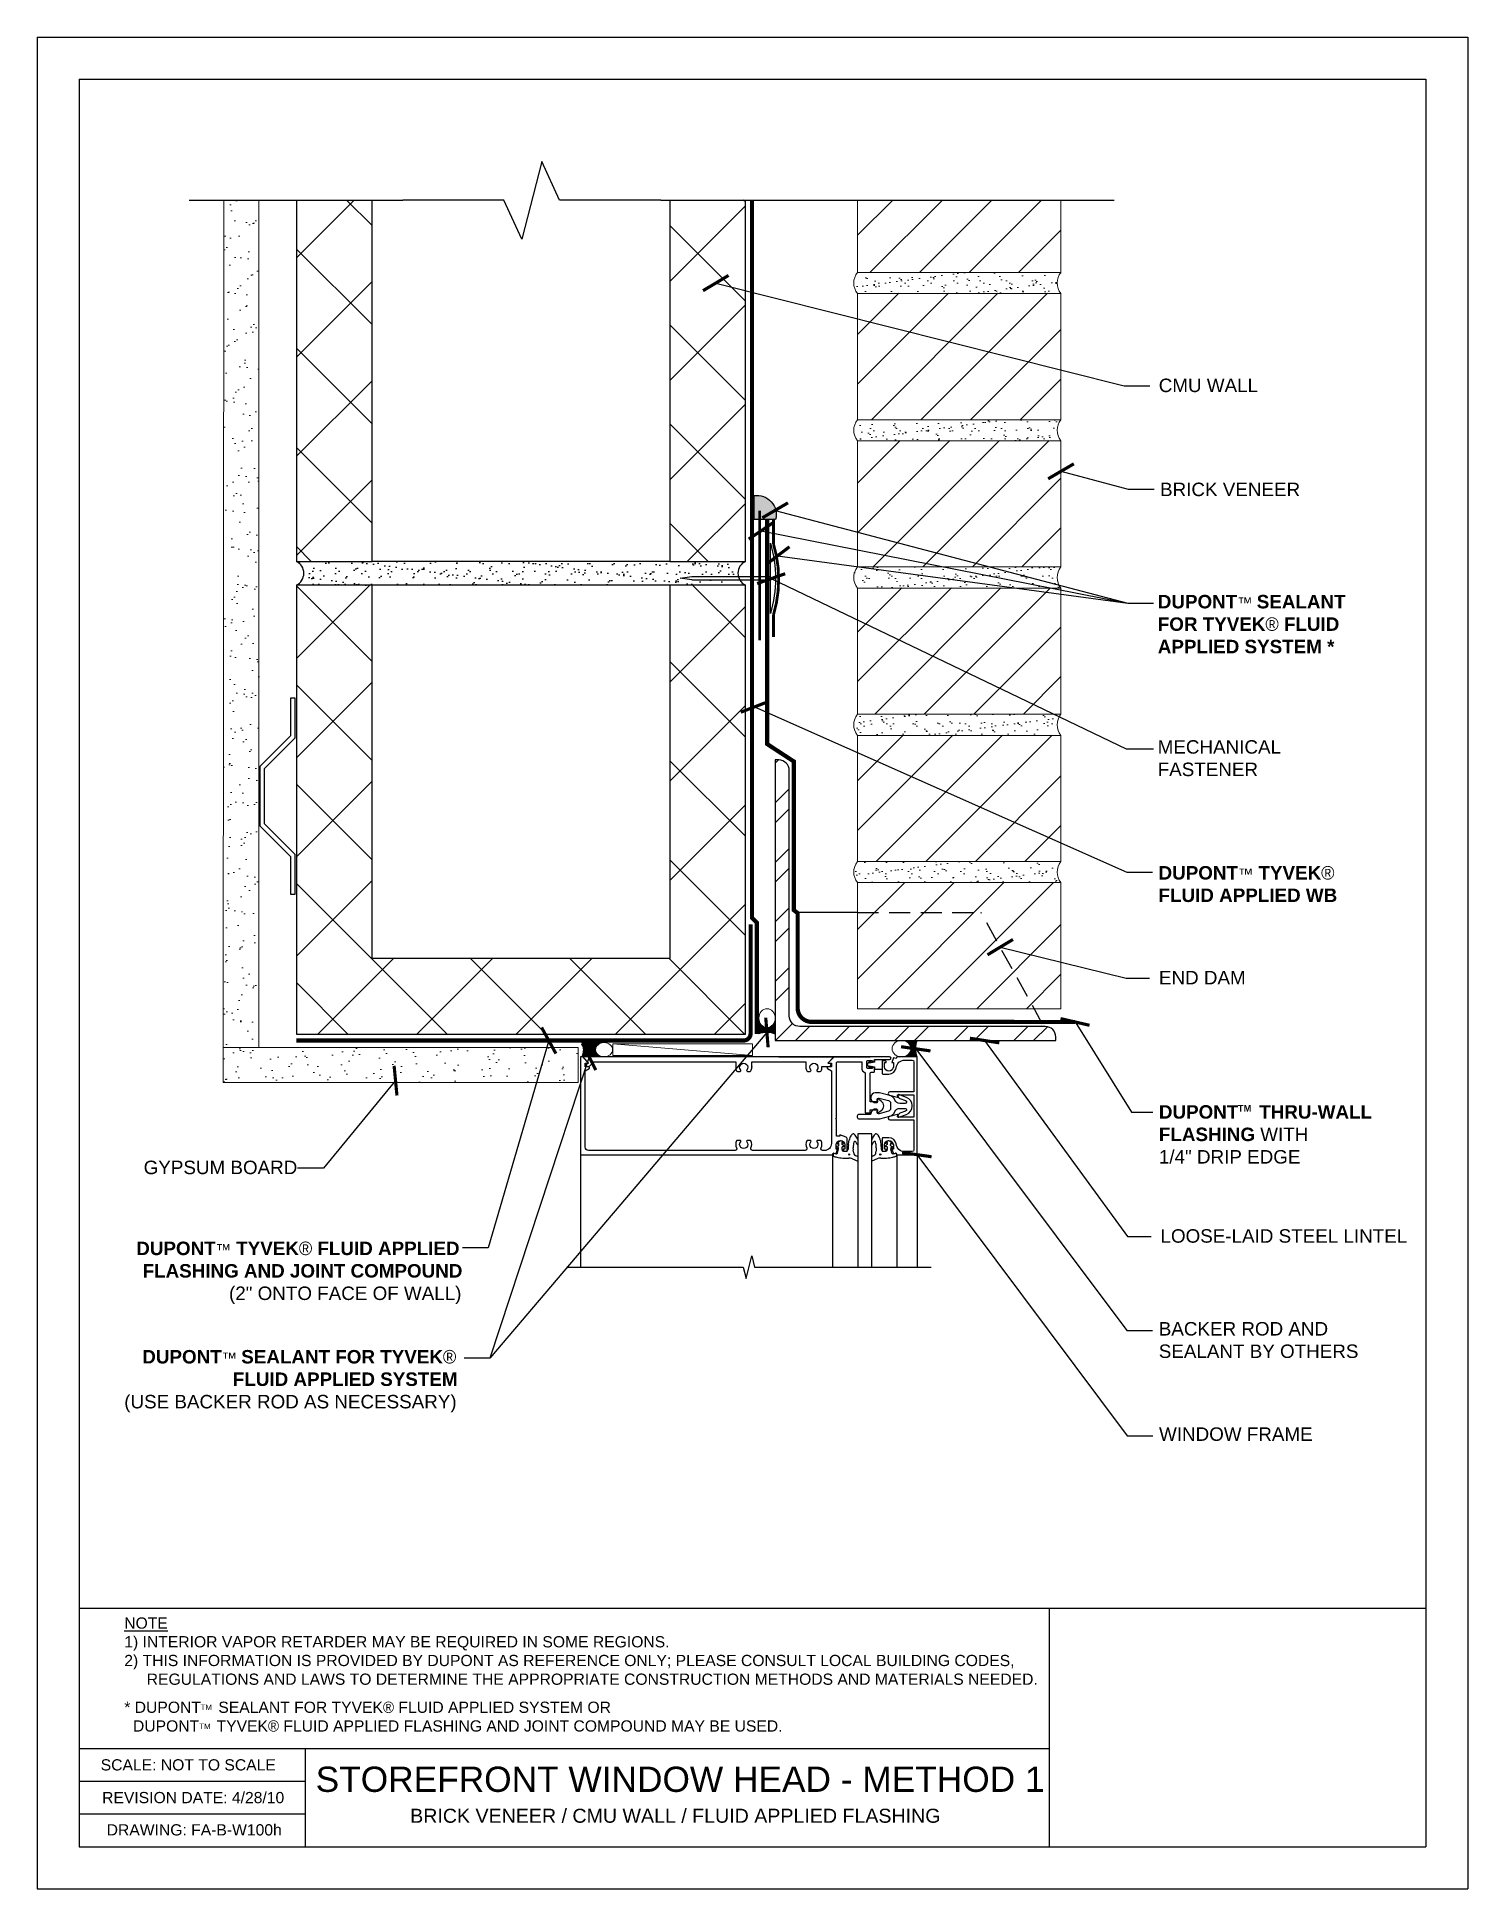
# Model space of a CAD drawing. Extents: x 305.9 to 331.4, y 2 to 35.
import ezdxf

# ---------------------------------------------------------------- set-up
doc = ezdxf.new("R2010")
doc.units = 0
doc.header["$LTSCALE"] = 1.5
doc.header["$MEASUREMENT"] = 0
doc.linetypes.add('DASHED2', pattern=[0.375, 0.25, -0.125])
doc.linetypes.add('HIDDEN', pattern=[0.375, 0.25, -0.125])
doc.layers.get('0').update_dxf_attribs({"color": 8, "linetype": 'CONTINUOUS'})
for name, color, linetype in [('8x11-ttb$0$B', 5, 'CONTINUOUS'), ('CMU', 250, 'CONTINUOUS'), ('DuPont Thru-Wall Flashing', 252, 'CONTINUOUS'), ('SEALANT', 250, 'CONTINUOUS'), ('Storefront Window', 250, 'CONTINUOUS'), ('STRUCTURE', 250, 'CONTINUOUS'), ('TEXT', 7, 'CONTINUOUS'), ('Tyvek FA Flashing and Joint Treatment', 150, 'DASHED2'), ('Tyvek FA WB', 10, 'DASHED2')]:
    doc.layers.add(name, color=color, linetype=linetype)
for name, color, linetype, lineweight in [('A-Backer Rod', 250, 'CONTINUOUS', 15), ('A-Sealant', 250, 'CONTINUOUS', 15), ('brick', 250, 'CONTINUOUS', 5), ('Gyp Board', 250, 'CONTINUOUS', 20), ('Shims', 250, 'CONTINUOUS', 25)]:
    doc.layers.add(name, color=color, linetype=linetype, lineweight=lineweight)
doc.layers.add('VIEWPORT', color=7, linetype='CONTINUOUS', plot=False)
doc.styles.add('DETAILS', font='sanss___.ttf', dxfattribs={"height": 1})
doc.dimstyles.new('ARCH_1_1-2_IN', dxfattribs={"dimscale": 0, "dimtxt": 0.09375, "dimasz": 0.09375, "dimexe": 0.0625, "dimexo": 0.0625, "dimgap": 0.0625, "dimtad": 1, "dimdec": 4, "dimlfac": 8, "dimzin": 3, "dimdsep": 46, "dimlunit": 4, "dimtxsty": 'Standard', "dimblk1": 'ARCHTICK', "dimblk2": 'ARCHTICK', "dimsah": 1, "dimcen": 0.0625, "dimdle": 0.0625, "dimclrd": 256, "dimclre": 256, "dimclrt": 256, "dimadec": 0, "dimazin": 0, "dimtfac": 1, "dimtdec": 4, "dimtmove": 0, "dimatfit": 3, "dimldrblk": 'ARCHTICK', "dimfxl": 1, "dimfrac": 2, "dimtolj": 1, "dimtzin": 0, "dimlwd": -1, "dimlwe": -1, "dimarcsym": 0})

msp = doc.modelspace()

# ---------------------------------------------------------------- texts
at = {"layer": 'TEXT', "style": 'DETAILS'}
for s, insert, char_height, width, attachment_point in [('CMU WALL', (325.8976081254785, 28.91095369547139, 2.979996827461446e-09), 0.239999999976, 6.521350676943849, 1), ('BRICK VENEER', (325.9210954901064, 27.05719544343214, 2.979996827461446e-09), 0.239999999976, 6.521350676943849, 1), ('{\\fSansSerif|b1|i0|c2|p2;DUPONT\\fArial|b0|i0|c0|p32;\\H0.8125x;™\\fArial|b1|i0|c0|p32; \\H1.2308x;SEALANT \\PFOR TYVEK\\fSymbol|b0|i0|c2|p18;â\\fArial|b0|i0|c0|p32; \\fArial|b1|i0|c0|p32;FLUID \\PAPPLIED SYSTEM *}', (325.8805993286875, 25.05683054027122, 2.979996827461446e-09), 0.239999999976, 6.521350676943849, 1), ('MECHANICAL \\PFASTENER ', (325.878800832706, 22.46826390061196), 0.239999999976, 6.521350676943849, 1), ('{\\fSansSerif|b1|i0|c2|p2;DUPONT\\fArial|b0|i0|c0|p32;\\H0.8125x;™\\fSansSerif|b1|i0|c2|p2;\\H1.2308x; TYVEK\\fSymbol|b0|i0|c2|p18;â\\fSansSerif|b1|i0|c2|p2; \\PFLUID APPLIED WB}', (325.8937626994605, 20.22484369443879, 2.979996827461446e-09), 0.239999999976, 6.521350676943849, 1), ('END DAM', (325.9010887943907, 18.35752562639846), 0.239999999976, 6.521350676943849, 1), ('\\A1;{\\fSansSerif|b1|i0|c2|p2;DUPONT    THRU-WALL\\PFLASHING} WITH \\P1/4" DRIP EDGE', (325.9001243557497, 15.44255105350766, 2.979996827461446e-09), 0.24, 5.838992667675484, 4), ('GYPSUM BOARD', (307.8082741241063, 14.97532857200309, 2.979996827461446e-09), 0.239999999976, 6.521350676943849, 1), ('\\pi0.84952;{\\fSansSerif|b1|i0|c2|p2;DUPONT\\fArial|b0|i0|c0|p32;\\H0.8125x;™\\fSansSerif|b1|i0|c2|p2;\\H1.2308x; TYVEK\\fSymbol|b0|i0|c2|p18;â\\fSansSerif|b1|i0|c2|p2; FLUID APPLIED \\P\\pi0.96236;FLASHING AND JOINT COMPOUND\\fSansSerif|b0|i0|c2|p2; \\P\\pi2.5022;(2" ONTO FACE OF WALL)}', (306.8267738969237, 13.53281584312123, 2.979996827461446e-09), 0.239999999976, 6.521350676943849, 1), ('LOOSE-LAID STEEL LINTEL', (325.9287304330359, 13.75399126511803, 2.979996827461446e-09), 0.239999999976, 6.521350676943849, 1), ('BACKER ROD AND \\PSEALANT BY OTHERS', (325.898132673072, 12.09970692721254, 2.979996827461446e-09), 0.239999999976, 6.521350676943849, 1), ('\\pi1.5423;{\\fSansSerif|b1|i0|c2|p2;DUPONT\\fArial|b0|i0|c0|p32;\\H0.8125x;™\\fArial|b1|i0|c0|p32; \\H1.2308x;SEALANT FOR TYVEK\\fSymbol|b0|i0|c2|p18;â\\fArial|b0|i0|c0|p32; \\P\\pi3.1562;\\fArial|b1|i0|c0|p32;FLUID APPLIED SYSTEM\\P\\pi1.2206;\\fArial|b0|i0|c0|p32;(USE BACKER ROD AS NECESSARY)}', (306.2414226033981, 11.60154554750034, 2.979996827461446e-09), 0.239999999976, 7.112845512646311, 1), ('WINDOW FRAME', (325.9028976683851, 10.22292441707668, 2.979996827461446e-09), 0.239999999976, 6.521350676943849, 1), ('{\\LNOTE\\P}1) INTERIOR VAPOR RETARDER MAY BE REQUIRED IN SOME REGIONS.\\P\\pi-0.4,l0.4;2) THIS INFORMATION IS PROVIDED BY DUPONT AS REFERENCE ONLY; PLEASE CONSULT LOCAL BUILDING CODES, REGULATIONS AND LAWS TO DETERMINE THE APPROPRIATE CONSTRUCTION METHODS AND MATERIALS NEEDED.\\P{\\H0.5x;\\P\\pi0,l0;}* DUPONT    SEALANT FOR TYVEK{\\fSymbol|b0|i0|c2|p18;â} FLUID APPLIED SYSTEM OR \\P\\pi-0.2,l0.2;  DUPONT    TYVEK{\\fSymbol|b0|i0|c2|p18;â} FLUID APPLIED FLASHING AND JOINT COMPOUND MAY BE USED.', (307.4627157338434, 6.835907630506938, 5.959993654922892e-09), 0.2, 16.47484938053185, 1), ('TM', (308.8229476104332, 5.284686505825505, 5.959993654922892e-09), 0.1, 8.310000000000002, 1), ('TM', (308.7986954276084, 4.945725011651973, 5.959993654922892e-09), 0.1, 8.310000000000002, 1), ('\\pi-0.033334,l0.033334,t0.1;SCALE: NOT TO SCALE', (307.0431068917822, 4.309273960608615, 2.979996827461446e-09), 0.2, 16.26451670448571, 1), ('\\pi0.39713;{\\H0.9x;STOREFRONT WINDOW HEAD - METHOD 1 \\P\\pi2.0817;\\H0.55556x;BRICK VENEER / CMU WALL / FLUID APPLIED FLASHING}', (310.4760806296274, 4.177565768573402, 2.979996827461446e-09), 0.5, 13.39364764594225, 1), ('\\pi-0.033334,l0.033334,t0.1;DRAWING: FA-B-W100h', (307.1493494773275, 3.151201285980392, 2.979996827461446e-09), 0.2, 16.26451670448571, 1)]:
    msp.add_mtext(s, dxfattribs=dict(at, insert=insert, char_height=char_height, width=width, attachment_point=attachment_point))
at = {"layer": 'TEXT', "insert": (327.3068649936728, 15.90743972003884, 2.979996827461446e-09), "char_height": 0.12, "attachment_point": 4, "style": 'DETAILS'}
msp.add_mtext('{\\fSansSerif|b1|i0|c2|p2;TM}', dxfattribs=at)

# ---------------------------------------------------------------- blocks, each defined once
blk = doc.blocks.new('_ArchTick')
at = {"color": 0, "linetype": 'ByBlock', "const_width": 0.15}
blk.add_lwpolyline([(-0.5, -0.5), (0.5, 0.5)], dxfattribs=at)
blk = doc.blocks.new('Revsion Date')
at = {"layer": 'TEXT', "insert": (0.000131622949083976, 0.2031688605532622, 2.979996827461446e-09), "char_height": 0.2, "width": 16.26451670448571, "attachment_point": 1, "style": 'DETAILS'}
blk.add_mtext('\\pi-0.033334,l0.033334,t0.1;REVISION DATE: 4/28/10', dxfattribs=at)

# ---------------------------------------------------------------- hatches: boundary and pattern name
at = {"layer": 'brick'}
h = msp.add_hatch(dxfattribs=at)
h.set_pattern_fill('_USER', color=256, scale=0.625, angle=45, style=0, pattern_type=0)
h.set_pattern_definition([(45, (201.3883350853977, 188.0957249883211), (-0.4419417382415922, 0.4419417382415922), [])])
h.paths.add_polyline_path([(324.1557121878132, 28.18230343907126), (324.1557121878128, 30.43230343907126), (320.530712187813, 30.43230343907126), (320.530712187813, 28.18230343907126)])
h.paths.add_polyline_path([(324.155712187813, 25.55730343907126), (324.155712187813, 27.80730343907126), (320.530712187813, 27.80730343907126), (320.530712187813, 25.55730343907126)])
h.paths.add_polyline_path([(320.5307121878132, 25.18230343907126), (320.530712187813, 22.93230343907126), (324.155712187813, 22.93230343907126), (324.155712187813, 25.18230343907126)])
h.paths.add_polyline_path([(320.530712187813, 22.55730343907126), (320.530712187813, 20.30730343907126), (324.155712187813, 20.30730343907126), (324.155712187813, 22.55730343907126)])
h.paths.add_polyline_path([(324.155712187813, 19.93230343907126), (320.530712187813, 19.93230343907126), (320.5307121878132, 19.55730343907115), (323.0391481045261, 19.55730343907126), (324.074146689683, 17.68230343907115), (324.1557121878132, 17.68230343907126)])
h.paths.add_polyline_path([(323.0391481045261, 19.55730343907126), (320.5307121878132, 19.55730343907126), (320.530712187813, 17.68230343907126), (324.074146689683, 17.68230343907115)], flags=16)
h.paths.add_polyline_path([(324.155712187813, 32.09344127347956), (320.5307121878128, 32.09344127347956), (320.5307121878128, 30.80730343907126), (324.155712187813, 30.80730343907126)])
h = msp.add_hatch(dxfattribs=at)
h.set_pattern_fill('AR-SAND', color=256, scale=0.15, style=0)
h.set_pattern_definition([(37.50000000000001, (0, 0), (-0.009449003716441223, 0.2890235653519738), [0, -0.228, 0, -0.255, 0, -0.24375]), (7.499999999999999, (0, 0), (0.2654665057901591, 0.423321909784461), [0, -0.123, 0, -0.2055, 0, -0.07875]), (327.5, (-0.1845, 0), (0.4671212792627242, 0.0008488580305446746), [0, -0.075, 0, -0.27, 0, -0.3525]), (317.5, (-0.1845, 0), (0.450918990685844, 0.1316513347401374), [0, -0.0375, 0, -0.177, 0, -0.2025])])
h.paths.add_polyline_path([(324.155712187813, 30.80443693854195), (320.530712187813, 30.80443693854195, 0.3636398934486838), (320.530712187813, 30.42943693854195), (324.155712187813, 30.42943693854195, -0.3636398934486838)])
h.paths.add_polyline_path([(324.155712187813, 28.17943693854195), (320.530712187813, 28.17943693854195, 0.3636398934486838), (320.530712187813, 27.80443693854195), (324.155712187813, 27.80443693854195, -0.3636398934486838)])
h.paths.add_polyline_path([(324.155712187813, 25.55443693854195), (320.530712187813, 25.55443693854195, 0.3636398934486838), (320.530712187813, 25.17943693854195), (324.155712187813, 25.17943693854195, -0.3636398934486838)])
h.paths.add_polyline_path([(324.155712187813, 22.92943693854195), (320.530712187813, 22.92943693854195, 0.3636398934486838), (320.530712187813, 22.55443693854195), (324.155712187813, 22.55443693854195, -0.3636398934486838)])
h.paths.add_polyline_path([(324.155712187813, 20.30443693854195), (320.530712187813, 20.30443693854195, 0.3636398934486838), (320.530712187813, 19.92943693854195), (324.155712187813, 19.92943693854195, -0.3636398934486838)])
at = {"layer": 'CMU'}
h = msp.add_hatch(dxfattribs=at)
h.set_pattern_fill('ANSI37', color=256, scale=10, style=0)
h.set_pattern_definition([(315, (-99.51316138506098, 38.21147358443491), (-0.8838834764831843, -0.8838834764831844), []), (225, (-99.51316138506098, 38.21147358443491), (-0.8838834764831844, 0.8838834764831843), [])])
h.paths.add_polyline_path([(311.8780806088644, 25.65320367234023), (310.5307121878106, 25.65320367234023), (310.5307121878106, 32.0934412734795), (311.8780806088644, 32.0934412734795)])
h.paths.add_polyline_path([(317.1833437667592, 32.09344127347953), (318.530712187813, 32.09344127347953), (318.530712187813, 25.65320367234023), (317.183343766759, 25.65320367234023)])
h = msp.add_hatch(dxfattribs=at)
h.set_pattern_fill('AR-SAND', color=256, scale=0.15, style=0)
h.set_pattern_definition([(322.5, (-99.51316138506098, 38.21147358443491), (-0.009449003716441223, -0.2890235653519738), [0, -0.228, 0, -0.255, 0, -0.24375]), (352.5, (-99.51316138506098, 38.21147358443491), (0.2654665057901591, -0.423321909784461), [0, -0.123, 0, -0.2055, 0, -0.07875]), (32.50000000000003, (-99.69766138506105, 38.21147358443491), (0.4671212792627242, -0.0008488580305446746), [0, -0.075, 0, -0.27, 0, -0.3525]), (42.50000000000002, (-99.69766138506105, 38.21147358443491), (0.450918990685844, -0.1316513347401374), [0, -0.0375, 0, -0.177, 0, -0.2025])])
h.paths.add_polyline_path([(317.1833437667593, 25.65320367234023), (318.5307121878129, 25.65320367234023, 0.626566807474878), (318.5307121878131, 25.23215104076124), (310.5307121878107, 25.23215104076129, 0.6265668074746842), (310.5307121878108, 25.65320367234023), (311.8780806088644, 25.65320367234023)])
h = msp.add_hatch(dxfattribs=at)
h.set_pattern_fill('ANSI37', color=256, scale=10, style=0)
h.set_pattern_definition([(315, (-186.4481936504073, 110.3075240928327), (-0.8838834764831843, -0.8838834764831844), []), (225, (-186.4481936504073, 110.3075240928327), (-0.8838834764831844, 0.8838834764831843), [])])
h.paths.add_polyline_path([(318.530712187813, 17.23215104076095), (317.183343766759, 17.23215104076095), (311.8780806088644, 17.23215104076095), (310.5307121878105, 17.23215104076095), (310.5307121878105, 25.23215104076129), (311.8780806088644, 25.23215104076129), (311.8780806088644, 18.5795194618149), (317.1833437667591, 18.5795194618149), (317.1833437667593, 25.23215104076129), (318.530712187813, 25.23215104076129)])
at = {"layer": 'Gyp Board'}
h = msp.add_hatch(dxfattribs=at)
h.set_pattern_fill('AR-SAND', color=256, scale=0.25, style=0)
h.set_pattern_definition([(322.5, (300.6371304650054, 25.76208334548727), (-0.01574833952740204, -0.4817059422532897), [0, -0.38, 0, -0.425, 0, -0.40625]), (352.5, (300.6371304650054, 25.76208334548727), (0.4424441763169318, -0.7055365163074351), [0, -0.205, 0, -0.3425, 0, -0.13125]), (32.50000000000003, (300.3296304650054, 25.76208334548727), (0.7785354654378738, -0.001414763384241124), [0, -0.125, 0, -0.45, 0, -0.5875]), (42.50000000000002, (300.3296304650054, 25.76208334548727), (0.7515316511430733, -0.2194188912335623), [0, -0.0625, 0, -0.295, 0, -0.3375])])
h.paths.add_polyline_path([(309.8617092877969, 16.99215104076094), (309.2367092877969, 16.84814705451637), (309.2367092877969, 17.2606187730384), (309.2384981090643, 32.0934412734795), (309.8617092877969, 32.0934412734795)])
h = msp.add_hatch(dxfattribs=at)
h.set_pattern_fill('AR-SAND,_O', color=256, scale=0.25, angle=-90.00000000000001)
h.set_pattern_definition([(127.5, (872.1955963881773, -1765.157623818311), (-0.4817059422532897, -0.01574833952740195), [0, -0.38, 0, -0.425, 0, -0.40625]), (97.49999999999987, (872.1955963881773, -1765.157623818311), (-0.705536516307435, 0.4424441763169319), [0, -0.205, 0, -0.3425, 0, -0.13125]), (57.49999999999998, (872.1955963881773, -1765.465123818311), (-0.001414763384240926, 0.7785354654378738), [0, -0.1249999999999996, 0, -0.4499999999999983, 0, -0.5874999999999967]), (47.49999999999996, (872.1955963881773, -1765.465123818311), (-0.2194188912335621, 0.7515316511430734), [0, -0.0625, 0, -0.295, 0, -0.3375])])
h.paths.add_polyline_path([(309.2272614753005, 16.99215104076094), (309.2272614753005, 16.36715104076094), (315.5503607169591, 16.36715104076094), (315.5503607169591, 16.99215104076094)])
at = {"layer": 'SEALANT', "linetype": 'Continuous'}
h = msp.add_hatch(color=256, dxfattribs=at)
edge = h.paths.add_edge_path()
edge.add_arc((318.7375513957678, 26.4849683091203), 0.3441322299249296, -14.641672197195192, 98.43551844311838, ccw=False)
edge.add_line((319.0705081311923, 26.39798093067617), (318.9591942998447, 26.39843345443643))
edge.add_line((318.9591942998447, 26.39843345443643), (318.6870684833148, 26.39843345443643))
edge.add_line((318.6870684833148, 26.39843345443643), (318.6870684833148, 26.8253775734234))
at = {"layer": 'SEALANT'}
h = msp.add_hatch(color=256, dxfattribs=at)
h.dxf.hatch_style = 1
edge = h.paths.add_edge_path()
edge.add_line((319.0631511559984, 17.23145433677507), (319.0631511559984, 17.51563501276131))
edge.add_ellipse((318.9179532149698, 17.51563501276115), major_axis=(-3.091782922089659e-17, -0.1683143818658813), ratio=0.8626591466456877, start_angle=270, end_angle=450, ccw=False)
edge.add_line((318.772755273941, 17.51563501276132), (318.772755273941, 17.23319626851059))
edge.add_arc((318.9157256745104, 16.86097402444622), 0.3987354190629078, 68.3008732832439, 111.0117606362949, ccw=False)
h = msp.add_hatch(color=256, dxfattribs=at)
h.dxf.hatch_style = 1
edge = h.paths.add_edge_path()
edge.add_arc((315.3559864824681, 16.95296518000322), 0.2792165669671467, 333.1394719912861, 386.86052800861216, ccw=False)
edge.add_line((315.6050780969194, 16.82680948699272), (316.0125596704011, 16.82680948699272))
edge.add_ellipse((316.0125596704023, 16.95296518000322), major_axis=(0.1516421285032117, -9.28509570360912e-18), ratio=0.8319303761802328, start_angle=90, end_angle=270, ccw=False)
edge.add_line((316.0125596703972, 17.07912087301341), (315.6050780969197, 17.07912087301318))
h = msp.add_hatch(color=256, dxfattribs=at)
h.dxf.hatch_style = 1
edge = h.paths.add_edge_path()
edge.add_line((321.5957917011436, 17.1160007071537), (321.3128092851412, 17.1160007071537))
edge.add_ellipse((321.3128092851413, 16.97141499945819), major_axis=(0.1676046770705811, -4.104995049419623e-17), ratio=0.8626591466456877, start_angle=270, end_angle=450, ccw=False)
edge.add_line((321.3128092851412, 16.8268292917625), (321.5940571143379, 16.8268292917625))
edge.add_arc((321.9647098673784, 16.96919685151856), 0.3970541341018255, 158.3008732832439, 201.0117606362948, ccw=False)
at = {"layer": 'STRUCTURE'}
h = msp.add_hatch(dxfattribs=at)
h.set_pattern_fill('ANSI32', color=256, scale=2, style=0)
h.set_pattern_definition([(45, (-1283.08551394559, -611.3539678419542), (-0.5303300858899106, 0.5303300858899107), []), (45, (-1282.73196055559, -611.3539678419542), (-0.5303300858899106, 0.5303300858899107), [])])
edge = h.paths.add_edge_path()
edge.add_line((319.3130821752853, 17.5534851291458), (319.3130821752853, 21.9284851291458))
edge.add_arc((319.1255821752853, 21.9284851291458), 0.1875, 0, 90)
edge.add_line((319.1255821752853, 22.1159851291458), (319.0630821752853, 22.1159851291458))
edge.add_line((319.0630821752853, 22.1159851291458), (319.0630821752853, 17.1159851291458))
edge.add_line((319.0630821752853, 17.1159851291458), (324.0630821752853, 17.1159851291458))
edge.add_line((324.0630821752853, 17.1159851291458), (324.0630821752853, 17.17848512914591))
edge.add_arc((323.8755821752853, 17.17848512914591), 0.1875, 0, 90)
edge.add_line((323.8755821752853, 17.36598512914591), (319.5005821752853, 17.3659851291458))
edge.add_arc((319.5005821752853, 17.55348512914579), 0.1874999999999964, 179.9999999999989, 270, ccw=False)

# ---------------------------------------------------------------- linework, layer by layer
at = {"layer": '8x11-ttb$0$B', "color": 7}
for p, q in [((306.6581126541623, 34.24780129109314, 2.979996827461446e-09), (306.6581126541623, 2.74780129109314, 2.979996827461446e-09)), ((306.6581126541623, 34.24780129109314, 2.979996827461446e-09), (330.6581126541623, 34.24780129109314, 2.979996827461446e-09)), ((330.6581126541623, 34.24780129109314, 2.979996827461446e-09), (330.6581126541623, 2.74780129109314, 2.979996827461446e-09)), ((306.6581126541623, 4.498467555936543, 2.979996827461446e-09), (323.9466596670013, 4.498467555936543, 2.979996827461446e-09)), ((306.6581126541623, 2.74780129109314, 2.979996827461446e-09), (330.6581126541623, 2.74780129109314, 2.979996827461446e-09))]:
    msp.add_line(p, q, dxfattribs=at)
at = {"layer": '8x11-ttb$0$B', "color": 7, "elevation": 2.979996827461446e-09}
for points in [[(330.6581126541623, 6.993121604363807), (306.6581126541623, 6.993121604363807)], [(323.9466596670013, 6.993121604363807), (323.9466596670013, 2.74780129109314)], [(310.685818815494, 4.498467555936543), (310.685818815494, 2.74780129109314)], [(310.685818815494, 3.914867555936542), (306.6581126541623, 3.914867555936542)], [(310.685818815494, 3.331267555936543), (306.6581126541623, 3.331267555936543)]]:
    msp.add_lwpolyline(points, dxfattribs=at)
at = {"layer": 'A-Backer Rod'}
for centre, major_axis, ratio in [((318.9179532149698, 17.51563501276132, 2.979996827461446e-09), (-3.091782922089662e-17, -0.1683143818658813), 0.8626591466456875), ((316.0125596704023, 16.95296518000293, 2.979996827461446e-09), (0.1516421285032117, -9.285095703609124e-18), 0.8319303761802328), ((321.3128092851412, 16.97141499945819, -2.979996827461446e-09), (0.1676046770705812, -4.104995049419628e-17), 0.8626591466456875)]:
    msp.add_ellipse(centre, major_axis=major_axis, ratio=ratio, dxfattribs=at)
at = {"layer": 'A-Sealant'}
for centre, radius, start, end in [((318.9157256745104, 16.86097402444591, 2.979996827461446e-09), 0.3987354190632542, 68.30087328325075, 111.0117606362654), ((321.9647098673786, 16.96919685151856, -2.979996827461446e-09), 0.3970541341021705, 158.3008732832506, 201.0117606362669)]:
    msp.add_arc(centre, radius, start, end, dxfattribs=at)
at = {"layer": 'brick', "linetype": 'Continuous'}
msp.add_lwpolyline([(320.530712187813, 32.09344127347953), (320.530712187813, 30.80443693854195), (324.155712187813, 30.80443693854195), (324.155712187813, 32.09344127347956)], dxfattribs=at)
for points in [[(320.530712187813, 28.17943693854195), (324.155712187813, 28.17943693854195), (324.155712187813, 30.42943693854195), (320.530712187813, 30.42943693854195)], [(320.530712187813, 25.55443693854195), (324.155712187813, 25.55443693854195), (324.155712187813, 27.80443693854195), (320.530712187813, 27.80443693854195)], [(320.530712187813, 22.92943693854195), (324.155712187813, 22.92943693854195), (324.155712187813, 25.17943693854195), (320.530712187813, 25.17943693854195)], [(320.530712187813, 20.30443693854195), (324.155712187813, 20.30443693854195), (324.155712187813, 22.55443693854195), (320.530712187813, 22.55443693854195)], [(320.530712187813, 17.67943693854195), (324.155712187813, 17.67943693854195), (324.155712187813, 19.92943693854195), (320.530712187813, 19.92943693854195)]]:
    msp.add_lwpolyline(points, close=True, dxfattribs=at)
for centre in [(320.7544309452447, 30.61693693854195), (324.3794309452447, 30.61693693854195), (320.7544309452447, 27.99193693854195), (324.3794309452447, 27.99193693854195), (320.7544309452447, 25.36693693854195), (324.3794309452447, 25.36693693854195), (320.7544309452447, 22.74193693854195), (324.3794309452447, 22.74193693854195), (320.7544309452447, 20.11693693854195), (324.3794309452447, 20.11693693854195)]:
    msp.add_arc(centre, 0.2919012374533256, 140.0334297092304, 219.9665702907696, dxfattribs=at)
at = {"layer": 'CMU'}
for p, q in [((317.1833437667593, 25.65320367234023), (311.8780806088644, 25.65320367234023)), ((318.5307121878131, 25.23215104076124), (310.5307121878107, 25.23215104076129)), ((317.1833437667591, 18.5795194618149), (311.8780806088644, 18.5795194618149))]:
    msp.add_line(p, q, dxfattribs=at)
for points in [[(310.5307121878106, 32.0934412734795), (310.5307121878106, 25.65320367234023), (311.8780806088644, 25.65320367234023), (311.8780806088644, 32.0934412734795)], [(317.1833437667592, 32.09344323635139), (317.183343766759, 25.65320367234023), (318.530712187813, 25.65320367234023), (318.530712187813, 32.09344127347953)], [(311.8780806088644, 18.5795194618149), (311.8780806088644, 25.23215104076129), (310.5307121878105, 25.23215104076129), (310.5307121878105, 17.23215104076095), (311.8780806088644, 17.23215104076095)], [(311.8780806088644, 17.23215104076095), (318.530712187813, 17.23215104076095), (318.530712187813, 25.23215104076129), (317.1833437667593, 25.23215104076129), (317.1833437667591, 18.5795194618149)]]:
    msp.add_lwpolyline(points, dxfattribs=at)
msp.add_lwpolyline([(309.9612279465013, 20.97912913357388), (309.9612232596181, 21.96199842832092), (310.5085890704987, 22.50936945953316), (310.5085856916536, 23.21793481214607), (310.4243751653387, 23.2179344105821), (310.4243783778505, 22.54425020006343), (309.87701256697, 21.99687916885119), (309.8770175865197, 20.94424758991582), (310.424388617732, 20.39688177903528), (310.4243918302438, 19.72319756851641), (310.5086023565586, 19.72319797008041), (310.5085989777136, 20.43176332269351)], close=True, dxfattribs=at)
for centre, start, end in [((310.428666693552, 25.44267735655077), 295.8602149818811, 64.13978501811873), ((318.6327576820717, 25.44267735655077), 115.8602149818811, 244.1397850181187)]:
    msp.add_arc(centre, 0.2339542958322982, start, end, dxfattribs=at)
at = {"layer": 'DuPont Thru-Wall Flashing'}
msp.add_line((320.530712187813, 19.40012306211125), (319.4508193288872, 19.40012306211125), dxfattribs=at)
at = {"layer": 'DuPont Thru-Wall Flashing', "linetype": 'HIDDEN'}
for p, q in [((320.530712187813, 19.40012306211125), (322.7302506548652, 19.40012306211136)), ((323.8288768355952, 17.4098555212563, 2.979996827461446e-09), (322.7302506548652, 19.40012306211136, 2.979996827461446e-09))]:
    msp.add_line(p, q, dxfattribs=at)
at = {"layer": 'DuPont Thru-Wall Flashing', "const_width": 0.075, "elevation": 2.979996827461446e-09}
msp.add_lwpolyline([(318.9208947485811, 26.39843345443643), (318.9208947485811, 22.39843345443643), (319.3470648659904, 22.12016637026787)], dxfattribs=at)
msp.add_lwpolyline([(319.3470648659904, 22.12016637026787), (319.3958805045737, 22.08829227854849), (319.3958805045739, 19.43832131800187), (319.4619138447693, 19.38788994656412), (319.4619138447693, 17.69825709902733, 0.414157893119434), (319.7118663271542, 17.44825710354317), (324.405712187813, 17.44736494208252)], format="xyb", dxfattribs=at)
at = {"layer": 'Gyp Board'}
msp.add_lwpolyline([(309.2384981090643, 32.0934412734795), (309.2272614753005, 16.99215104076094), (309.8617092877969, 16.99215104076094), (309.8617092877969, 32.0934412734795)], dxfattribs=at)
msp.add_lwpolyline([(309.2272614753005, 16.99215104076094), (309.2272614753005, 16.36715104076094), (315.5503607169591, 16.36715104076094), (315.5503607169591, 16.99215104076094)], close=True, dxfattribs=at)
at = {"layer": 'SEALANT', "linetype": 'Continuous'}
msp.add_line((318.530712187813, 25.67812695069071), (318.530712187813, 25.95386682335649), dxfattribs=at)
at = {"layer": 'SEALANT', "linetype": 'Continuous', "elevation": 2.979996827461446e-09}
msp.add_lwpolyline([(318.6870684833148, 26.8253775734234, -0.5377535088939361), (319.0705081311923, 26.39798093067617), (318.9591942998447, 26.39843345443643), (318.6870684833148, 26.39843345443643)], format="xyb", close=True, dxfattribs=at)
at = {"layer": 'SEALANT', "linetype": 'Continuous', "const_width": 0.05, "elevation": 2.979996827461446e-09, "flags": 128}
msp.add_lwpolyline([(318.7860311751514, 24.24748288775721), (318.7860311751514, 26.56104107707441)], dxfattribs=at)
at = {"layer": 'SEALANT', "linetype": 'Continuous', "const_width": 0.05, "flags": 128}
msp.add_lwpolyline([(319.0325012853531, 26.39813543978422), (319.0325012853531, 25.9647549580826, -0.1459908652465312), (319.0325012853531, 24.70302112792235), (319.0325012853531, 24.30888804300237)], format="xyb", dxfattribs=at)
at = {"layer": 'Shims', "lineweight": 15, "elevation": 2.979996827461446e-09}
msp.add_lwpolyline([(316.1689285016234, 17.05661045446141), (318.6571016610162, 17.05661045446141), (318.6571016610162, 16.84872018186945), (316.1689285016234, 16.84872018186945)], close=True, dxfattribs=at)
msp.add_lwpolyline([(318.6571016610162, 16.84872018186945), (316.1689285016234, 17.05661045446141)], dxfattribs=at)
at = {"layer": 'Storefront Window'}
for p, q in [((319.1273370010454, 16.82680851136593), (320.7573036509315, 16.82680851136593)), ((320.1932022191698, 15.24152809885464), (320.150078037108, 15.22078580177529)), ((320.1738837455109, 15.10795731950083), (320.1916138219253, 15.18722807634327)), ((320.1972851755658, 15.2468532249533), (320.1982029400589, 15.26497280605878)), ((321.118299667366, 15.2468532249533), (321.117381902873, 15.26497280605878)), ((321.1223826237621, 15.24152809885464), (321.165506805824, 15.22078580177529)), ((321.141701097421, 15.10795731950083), (321.1239710210066, 15.18722807634327)), ((315.5945125347583, 15.07680851136581), (315.5945125347583, 13.07680851136581)), ((320.0827924214659, 15.07680851136593), (320.0827924214659, 13.07680851136593)), ((320.0957339587338, 15.10317153182979), (320.0926818716355, 15.06704612932444)), ((320.4373616089108, 15.00663774468285), (320.5324610346781, 14.96524378632367)), ((320.8782232340211, 15.00663774468285), (320.7831238082538, 14.96524378632367)), ((321.219850884198, 15.10317153182979), (321.2229029712964, 15.06704612932444)), ((321.2323370010454, 15.0768085113659), (321.2323370010454, 13.07680851136593)), ((321.5940571143377, 15.07680851136581), (321.5940571143377, 13.07680851136581))]:
    msp.add_line(p, q, dxfattribs=at)
for points in [[(320.0653370010454, 16.57339738578133), (320.0653370010454, 15.28180851136591, -0.4142135623731034), (319.9403370010454, 15.15680851136591), (319.9083722534724, 15.15680851136591, -0.5558234986353783), (319.8805728694196, 15.20152690217088, 0.236434646243465), (319.8798139204865, 15.3296053863659, 0.2822912805812141), (319.8664422156501, 15.33780851136589), (319.8185185694764, 15.33780851136589, 0.6446448688012341), (319.8072376203121, 15.31292214772955, -2.206052281035937), (319.6974363817786, 15.31292214772955, 0.6446448688013208), (319.6861554326142, 15.33780851136589), (319.6382317864405, 15.33780851136589, 0.2822912805812464), (319.6248600816041, 15.3296053863659, 0.236434646243558), (319.6241011326713, 15.20152690217046, -0.5558234986353612), (319.5963017486181, 15.15680851136591), (318.6583722534724, 15.15680851136591, -0.5558234986355347), (318.6305728694194, 15.20152690217083, 0.236434646243559), (318.6298139204865, 15.3296053863659, 0.2822912805812567), (318.6164422156501, 15.33780851136589), (318.5685185694764, 15.33780851136589, 0.6446448688013702), (318.5572376203121, 15.31292214772955, -2.206052281035924), (318.4474363817786, 15.31292214772955, 0.6446448688014803), (318.4361554326142, 15.33780851136589), (318.3882317864405, 15.33780851136589, 0.2822912805812284), (318.3748600816041, 15.3296053863659, 0.2364346462434863), (318.3741011326713, 15.20152690217054, -0.5558234986354615), (318.3463017486182, 15.15680851136591), (315.7367924214659, 15.15680851136591, -0.4142135623730951), (315.6747924214659, 15.21880851136592), (315.6747924214659, 16.57339738578133), (315.7458874131868, 16.61897109842286, 0.7490425318064292), (315.737792421466, 16.64659928550734), (315.6747924214659, 16.64659928550731), (315.6747924214659, 16.71159928550733), (315.721399137262, 16.7115992855073, 0.6603470238661271), (315.7264552933334, 16.72344028600122), (315.6434857158566, 16.81009740025479), (315.6434857158566, 16.82680851136593), (315.594792421466, 16.82680851136593), (315.594792421466, 15.07680851136593), (320.0827924214659, 15.07680851136593), (320.0933378760114, 15.1068085113659), (320.1463370010454, 15.09680851136591), (320.1753370010454, 15.17930851136592), (320.1463370010454, 15.17930851136592), (320.1463370010454, 15.25630851136592, -1), (320.3043370010453, 15.25630851136592), (320.3043370010453, 15.17930851136592), (320.2753370010453, 15.17930851136592), (320.2753370010453, 15.16730851136589, 0.414213562373134), (320.2953370010454, 15.14730851136591), (320.3443370010453, 15.14730851136591), (320.3443370010453, 15.37030851136592, 0.3224291363345259), (320.327276513075, 15.3940142943888), (320.2173370010453, 15.43437855967511), (320.2173370010453, 15.41280851136591), (320.1553370010454, 15.41280851136591), (320.1553370010454, 15.70230851136591), (320.1403370010454, 15.7173085113659), (320.1553370010454, 15.73230851136591), (320.1553370010454, 16.72180851136591, -0.4142135623731125), (320.1703370010454, 16.73680851136589), (320.6043371010453, 16.73680851136589), (320.6043371010453, 16.63580851136589, 0.2953831756989194), (320.6663370010453, 16.5400171161366), (320.6663370010453, 15.82730851136591), (320.7563370010453, 15.82730851136591), (320.7563370010453, 15.88180851136593), (320.8856996251558, 15.88180851136593), (320.8813633176768, 15.83224429007964, 0.6309963913485143), (320.8891407701166, 15.82766367053833), (320.950940079442, 15.86801045355804, 0.5417518471030809), (320.950844663342, 16.03554159438158), (320.8891313201786, 16.07573206755654, 0.6302003646972343), (320.8813633176768, 16.07114508789729), (320.8856797088204, 16.02180851136592), (320.7563370010453, 16.02180851136592), (320.7563370010453, 16.53580851136593, -0.4142135623731125), (320.7713370010453, 16.55080851136591), (320.8143369010453, 16.55080851136591, 0.4142135623730605), (320.8293369010453, 16.5658085113659), (320.8293369010453, 16.61780851136592, 0.4142135623731367), (320.8043369010453, 16.6428085113659), (320.7893369010453, 16.6428085113659), (320.7893369010453, 16.62080851136591), (320.7093371010453, 16.62080851136591, -0.4142135623730604), (320.6943371010453, 16.63580851136589), (320.6943371010453, 16.7438085113659, -0.4142135623730605), (320.7093371010453, 16.75880851136588), (320.7893369010453, 16.75880851136591), (320.7893369010453, 16.73680851136589), (320.8043369010453, 16.73680851136589, 0.4142135623730951), (320.8293369010453, 16.76180851136593), (320.8293369010453, 16.77680851136591), (321.1018370010453, 16.77680851136591, 1), (321.1018370010453, 16.82680851136593), (320.096188286234, 16.82680851136593), (320.096188286234, 16.81009740025479), (320.0132187087571, 16.72344028600122, 0.660347023866325), (320.0182748648285, 16.71159928550733), (320.0653370010454, 16.71159928550733), (320.0653370010454, 16.64659928550734), (320.0023370010454, 16.64659928550734, 0.7490425318063794), (319.9942420093246, 16.61897109842289)], [(320.7455590156744, 16.7119593164731), (320.7682274680473, 16.73897452602702, 0.9999999999999398), (320.7490763569692, 16.7550442162692), (320.6943371010453, 16.68980851136592), (320.7490763569692, 16.62457280646265, 1.000000000000095), (320.7682274680473, 16.6406424967048), (320.7455590156743, 16.66765770625872), (320.8323371010454, 16.64785990035153), (320.8323371010454, 16.60580851136592), (320.9733372010453, 16.60580851136592), (320.9733372010453, 16.77380851136593), (320.8323371010454, 16.77380851136593), (320.8323371010454, 16.73175712238032)], [(320.9700571143377, 15.36530851136581), (320.9700571143377, 15.14730851136579), (321.0190571143378, 15.14730851136579, 0.4142135623730951), (321.0390571143378, 15.1673085113658), (321.0390571143378, 15.17930851136583), (321.0100571143378, 15.17930851136583), (321.0100571143378, 15.25630851136583, -1), (321.1680571143378, 15.25630851136583), (321.1680571143378, 15.17930851136583), (321.1390571143378, 15.17930851136583), (321.1680571143378, 15.09680851136579), (321.2210562393717, 15.10680851136581), (321.2320571143377, 15.07680851136581), (321.5940571143377, 15.07680851136581), (321.5940571143377, 16.82680851136581), (321.2320571143377, 16.82680851136581), (321.2210562393717, 16.79680851136581), (321.1680571143378, 16.8068085113658), (321.1390571143378, 16.72430851136579), (321.1680571143378, 16.72430851136579), (321.1680571143378, 16.64730851136579, -1), (321.0100571143378, 16.64730851136579), (321.0100571143378, 16.72430851136579), (321.0390571143378, 16.72430851136579), (321.0390571143378, 16.73630851136582, 0.4142135623730951), (321.0190571143378, 16.7563085113658), (320.9700571143377, 16.7563085113658), (320.9700571143377, 16.53830851136581, 0.414213562373043), (320.9900571143378, 16.5183085113658), (321.0890571143377, 16.5183085113658, 0.3770804301294552), (321.2169948133163, 16.63078745873423, -0.3770804301294248), (321.3717101702207, 16.76680851136581), (321.5040571143377, 16.76680851136581, -0.4142135623730951), (321.5340571143378, 16.73680851136581), (321.5340571143378, 16.20109495299036), (321.1082335162746, 16.20109495299036, 0.8769746978767272), (321.1004688292707, 16.1421172091905), (321.2339856539834, 16.10634091270512, 0.5773515995314432), (321.2462331412476, 16.11858835108944), (321.240896018985, 16.13850676253935, -0.4931454260313212), (321.2505552772479, 16.15109495299038), (321.5340571143378, 16.15109495299038), (321.5340571143378, 15.75252206974147), (321.2505552772479, 15.75252206974147, -0.4931454260313071), (321.240896018985, 15.7651102601925), (321.2462331412476, 15.78502867164241, 0.5773515995314307), (321.2339856539834, 15.7972761100267), (321.1004688292707, 15.76149981354132, 0.8769746978767224), (321.1082335162746, 15.70252206974146), (321.5340571143378, 15.70252206974146), (321.5340571143378, 15.16680851136582, -0.4142135623730908), (321.5040571143377, 15.13680851136581), (321.3717101702207, 15.13680851136581, -0.3770804301294404), (321.2169948133163, 15.27282956399739, 0.3770804301294486), (321.0890571143377, 15.38530851136582), (320.9900571143378, 15.38530851136582, 0.4142135623730951)], [(321.2807181190088, 15.90635879892943), (321.3785826104365, 15.90635879892943, -0.8390996311772737), (321.3871331140197, 15.85786648340979), (321.2863542072567, 15.82118596110621, 0.317837245195849), (321.2468779710387, 15.76425067526293, 0.5176380902049651), (321.2670076343929, 15.75029371810018), (321.4017623486685, 15.79934042302349, 0.315298788878987), (321.5044072063097, 15.94593247186612), (321.5044072063097, 15.95678512599278, 0.315298788878986), (321.4017623486685, 16.10337717483537), (321.2670076343931, 16.15242387975869, 0.5176380902051414), (321.2468779710388, 16.13846692259591, 0.3178372451957014), (321.2863542072567, 16.08153163675269), (321.3871331140197, 16.0448511144491, -0.8390996311772755), (321.3785826104365, 15.99635879892944), (321.2807181190088, 15.99635879892944, -0.304694561002323), (321.1973999937825, 16.05232807738594, 0.234468587772891), (321.1040286875226, 16.13462101510987), (320.9241905032055, 16.18280851136592), (320.8433928659205, 16.18280851136592, 0.4142135623730951), (320.7683928659205, 16.1078085113659), (320.7683928659205, 16.08667344743731, 0.2679491924310998), (320.8058928659206, 16.0217215421535), (320.8239121038069, 16.01131813030915, 0.1316524975874127), (320.831412103807, 16.0093085113659), (320.8698288806734, 16.0093085113659, 0.466307658155023), (320.8846009969686, 16.02691323403093), (320.8792072306899, 16.05750280266659, -0.5486187866266593), (320.9165160346333, 16.09169002278526), (321.0807349734633, 16.04768769074386, -0.3394542588633731), (321.1177940212082, 15.99939139942941), (321.1177940212082, 15.90332619842945, -0.3394542588633806), (321.0807349734633, 15.85502990711501), (320.9163495772015, 15.81098297293914, -0.5486187866267026), (320.879040773258, 15.84517019305784), (320.8846009969686, 15.87670378870092, 0.4663076581549861), (320.8698288806734, 15.89430851136592), (320.831412103807, 15.89430851136592, 0.1316524975873938), (320.8239121038069, 15.89229889242267), (320.8058928659206, 15.88189548057832, 0.2713314781362632), (320.7683988308341, 15.81599768868733, -0.4179124203606423), (320.753400023817, 15.80080851136591), (320.5559370930173, 15.80080851136591, 0.4142135623730777), (320.5259370930173, 15.77080851136591), (320.5259370930173, 15.7508085113659, 0.4142135623731123), (320.5559370930173, 15.7208085113659), (320.9275472025289, 15.7208085113659), (321.1040286875226, 15.768096582749, 0.2344685877728889), (321.1973999937825, 15.85038952047293, -0.3046945610023244)]]:
    msp.add_lwpolyline(points, format="xyb", close=True, dxfattribs=at)
msp.add_lwpolyline([(318.6453370010453, 16.65259928550734), (318.6453370010453, 16.63880851136588), (318.6453370010453, 16.73680851136592), (319.6093370010453, 16.73680851136592), (319.6093370010453, 16.63880851136594, 0.1181116224261147), (319.6248600816041, 16.57401163636592, 0.2822912805812102), (319.6382317864405, 16.56580851136593), (319.6861554326142, 16.56580851136593, 0.6446448688013827), (319.6974363817786, 16.5906948750023, -2.206052281035945), (319.807237620312, 16.5906948750023, 0.6446448688013372), (319.8185185694764, 16.56580851136593), (319.8664422156501, 16.56580851136593, 0.2822912805812784), (319.8798139204866, 16.57401163636592, 0.1181116224259826), (319.8953370010453, 16.63880851136588), (319.8953370010453, 16.65259928550734), (320.0123370010454, 16.65259928550734, 0.4142135623730951), (320.0593370010453, 16.69959928550733), (320.0593370010453, 16.70559928550733), (320.0197302852491, 16.70559928550733, -0.6603470238662281), (320.0103402811166, 16.72758971499599), (320.0891411037131, 16.80989279637467, 0.6603470238662849), (320.0819180236111, 16.82680851136593), (315.6582559784794, 16.82680851136593, 0.6603470238663963), (315.6510328983774, 16.80989279637464), (315.7298337209739, 16.72758971499596, -0.6603470238662127), (315.7204437168414, 16.70559928550733), (315.6808370010452, 16.70559928550733), (315.6808370010452, 16.69959928550733, 0.6681786379192892), (315.7610710197609, 16.66636526679156), (315.8315142643354, 16.73680851136592), (318.3593370010453, 16.73680851136595), (318.3593370010453, 16.63880851136594, 0.1181116224261147), (318.3748600816041, 16.57401163636592, 0.282291280581196), (318.3882317864405, 16.56580851136593), (318.4361554326142, 16.56580851136593, 0.6446448688013827), (318.4474363817786, 16.5906948750023, -2.206052281035945), (318.557237620312, 16.5906948750023, 0.6446448688013372), (318.5685185694764, 16.56580851136593), (318.6164422156501, 16.56580851136593, 0.2822912805812784), (318.6298139204866, 16.57401163636592, 0.1181116224259781), (318.6453370010453, 16.63880851136588)], format="xyb", dxfattribs=at)
for points in [[(320.782792421466, 13.07680851136593), (320.782792421466, 15.45180851136593), (320.532792421466, 15.45180851136593), (320.532792421466, 13.07680851136593)], [(315.3445125347583, 13.07679851136578), (318.4945471143377, 13.07679851136578), (318.5445671143377, 12.8768185113658), (318.6445471143377, 13.2767985113658), (318.6945471143377, 13.07679851136578), (321.8446016939171, 13.07679851136578)]]:
    msp.add_lwpolyline(points, dxfattribs=at)
for centre, radius in [((320.3796596351029, 15.08599096418487), 0.009999994), ((320.3796596351029, 15.08599096418487), 0.009999998000000001), ((320.935925207829, 15.08599096418487), 0.009999994), ((320.935925207829, 15.08599096418487), 0.009999998000000001)]:
    msp.add_circle(centre, radius, dxfattribs=at)
for centre, radius, start, end in [((320.1523520796984, 15.21379577270562), 0.007350630999999883, 108.0210865470537, 272.6856453723809), ((320.155572364201, 15.3039396753986), 0.09752886999999721, 268.3102578877638, 283.6979915728044), ((320.1877884686004, 15.27295754639934), 0.0224316, 130.0569828872599, 175.9620826872578), ((320.1683402971366, 15.27558112329254), 0.003027116, 195.9853928872575, 302.6182828872604), ((320.2182659856139, 15.18694944314336), 0.09870529, 111.5782828872552, 119.2925828872558), ((320.5047097441652, 14.89600907393339), 0.5148453, 122.4998828872619, 130.0557828872576), ((320.1827984462258, 15.20237206204382), 0.007967245000000487, 10.55807856120363, 121.2302603150341), ((320.1900581645629, 15.2603858410163), 0.02005705, 80.31018288725878, 113.8001828872557), ((320.1713431922627, 15.19435898787461), 0.02148832999996489, 340.6188724532775, 26.15753020732188), ((320.1822931289382, 15.25412030586369), 0.01666048999999861, 310.9035828872622, 334.1391828872594), ((320.188502430463, 15.27297450100895), 0.008709076999999999, 358.9757828872579, 55.51108288725505), ((320.1748950514158, 15.26597721157182), 0.02332952, 357.5324828872573, 17.04848288725683), ((320.2328667168399, 15.32270719825394), 0.008912183, 61.84018288725706, 122.4627828872551), ((320.1602826308099, 15.18697893331188), 0.162894, 41.10518288725952, 61.86408288725414), ((320.3229631398846, 15.29011965886292), 0.07361984, 175.170782887257, 197.0015128872569), ((320.2551153666564, 15.29288831864139), 0.006830666, 44.29788288725705, 142.9729828872577), ((320.3700246838962, 15.19954018496708), 0.1192468, 175.793222587257, 195.277122887257), ((320.3032861904632, 15.19857119048976), 0.05308686, 152.6832828872558, 169.4253828872579), ((320.2643010134195, 15.27581942241045), 0.01378669, 211.6165828872576, 240.2473928872605), ((320.2648596166042, 15.21686210086781), 0.01063895, 81.9383828872611, 145.2410828872557), ((320.0209062471284, 14.90502454929583), 0.4297797, 50.16688288725675, 56.60518288726109), ((320.3792169458387, 15.47036473645636), 0.2098549, 235.3870928872553, 241.8370728872571), ((320.2012259709601, 14.76669509550422), 0.4652344, 77.95178288725737, 81.95468288726059), ((320.2823627331903, 15.28719425884532), 0.002865378, 219.7797328872602, 310.5617828872578), ((320.2771091459177, 15.28867981085355), 0.008003958, 332.7798828872592, 41.06728288725798), ((320.2864861761635, 15.22303636605693), 0.0154608, 9.203882887257931, 51.0621828872556), ((320.2986506669055, 15.22483366680763), 0.003169448, 264.2742528872571, 12.81868288725685), ((320.7261608730108, 15.18827853309395), 0.3661788, 169.1822828872575, 182.1699198872573), ((319.1724351473956, 15.48512022450143), 1.215661, 349.1836828872584, 353.143282887258), ((320.6395842073581, 15.28402697571556), 0.2661386, 149.9358828872577, 167.8357828872572), ((320.4863562461605, 15.37271144621195), 0.08911234, 137.5359828872571, 149.9390828872573), ((320.4675941649723, 15.39402762153696), 0.06095632, 116.3958828872613, 140.4136828872571), ((320.4564149926678, 15.41565251819765), 0.03647031, 75.81308288725617, 115.7608828872615), ((321.0092528394413, 15.22589770462292), 0.5549321999999999, 176.0942277872578, 182.3014748872576), ((319.7691549895052, 15.17577562556721), 0.6861788000000001, 357.4064828872564, 2.324982887257916), ((320.5841065665155, 15.25610429134355), 0.1287155, 158.1829828872569, 176.5293288872583), ((320.4807377698883, 15.29896364281836), 0.01688002, 66.04938288725731, 162.8296828872597), ((320.4356685704383, 15.39578253881467), 0.06270373, 33.83458288725901, 61.75308288725586), ((320.4635237583353, 15.2689954358774), 0.05138043, 37.54118288725941, 62.06918288725586), ((319.4794866938674, 14.7548624177056), 1.213666, 29.81928599378156, 33.83388288725645), ((319.6897529713503, 14.7670241186355), 0.9734621999999999, 30.03940315344703, 33.21418288725736), ((321.8360981490645, 14.7548624177056), 1.213666, 146.1661171127435, 150.1807140062184), ((321.6258318715816, 14.7670241186355), 0.9734621999999999, 146.7858171127441, 149.9605968465544), ((320.8520610845966, 15.2689954358774), 0.05138043, 117.9308171127441, 142.4588171127394), ((320.8799162724936, 15.39578253881467), 0.06270373, 118.2469171127441, 146.165417112741), ((320.8348470730436, 15.29896364281836), 0.01688002, 17.17031711274211, 113.9506171127425), ((320.8591698502642, 15.41565251819765), 0.03647031, 64.23911711273848, 104.1869171127438), ((320.7314782764164, 15.25610429134355), 0.1287155, 3.470671112741689, 21.8170171127431), ((320.3063320034906, 15.22589770462292), 0.5549321999999999, 357.6985251127425, 3.905772212742177), ((321.5464298534267, 15.17577562556721), 0.6861788000000001, 177.6750171127421, 182.5935171127435), ((320.8479906779596, 15.39402762153696), 0.06095632, 39.58631711274286, 63.60411711273871), ((320.8292285967714, 15.37271144621195), 0.08911234, 30.06091711274272, 42.46401711274287), ((320.6760006355738, 15.28402697571556), 0.2661386, 12.16421711274278, 30.06411711274234), ((322.1431496955363, 15.48512022450143), 1.215661, 186.8567171127421, 190.8163171127432), ((320.5894239699211, 15.18827853309395), 0.3661788, 357.8300801127428, 10.81771711274257), ((321.0169341760263, 15.22483366680763), 0.003169448, 167.1813171127432, 275.725747112743), ((321.0290986667684, 15.22303636605693), 0.0154608, 128.9378171127435, 170.7961171127421), ((321.1143588719718, 14.76669509550422), 0.4652344, 98.04531711273943, 102.0482171127426), ((321.2946785958035, 14.90502454929583), 0.4297797, 123.3948171127389, 129.8331171127433), ((321.0384756970142, 15.28867981085355), 0.008003958, 138.932717112742, 207.2201171127412), ((321.0332221097416, 15.28719425884532), 0.002865378, 229.438217112742, 320.2202671127396), ((321.155302212122, 15.18697893331188), 0.162894, 118.1359171127459, 138.8948171127405), ((320.9363678970932, 15.47036473645636), 0.2098549, 298.1629271127429, 304.6129071127446), ((321.0507252263277, 15.21686210086781), 0.01063895, 34.75891711274432, 98.06161711274545), ((321.0604694762756, 15.29288831864139), 0.006830666, 37.02701711274226, 135.7021171127429), ((321.0512838295124, 15.27581942241045), 0.01378669, 299.7526071127395, 328.3834171127424), ((321.0122986524686, 15.19857119048976), 0.05308686, 10.57461711274212, 27.31671711274251), ((320.9455601590357, 15.19954018496708), 0.1192468, 344.7228771127427, 4.206777412742965), ((320.9926217030473, 15.29011965886292), 0.07361984, 342.9984871127431, 4.82921711274297), ((321.0827181260919, 15.32270719825394), 0.008912183, 57.5372171127449, 118.1598171127429), ((320.8108750987667, 14.89600907393339), 0.5148453, 49.94421711274238, 57.50011711274544), ((321.1406897915161, 15.26597721157182), 0.02332952, 162.9515171127427, 182.4675171127427), ((321.1332917139936, 15.25412030586369), 0.01666048999999861, 205.8608171127406, 229.0964171127378), ((321.1270824124689, 15.27297450100895), 0.008709076999999999, 124.488917112745, 181.0242171127421), ((321.1255266783691, 15.2603858410163), 0.02005705, 66.19981711274427, 99.68981711274122), ((321.1442416506692, 15.19435898787461), 0.02148832999996489, 153.8424697926795, 199.3811275467207), ((321.1327863967061, 15.20237206204382), 0.007967245000000487, 58.76973968496584, 169.4419214387964), ((321.097318857318, 15.18694944314336), 0.09870529, 60.70741711274422, 68.42171711274482), ((321.1600124787309, 15.3039396753986), 0.09752886999999721, 256.3020084271956, 271.6897421122362), ((321.1277963743315, 15.27295754639934), 0.0224316, 4.037917312742175, 49.94301711274004), ((321.1472445457953, 15.27558112329254), 0.003027116, 237.3817171127397, 344.0146071127425), ((321.1632327632335, 15.21379577270562), 0.007350630999999883, 267.3143546276257, 71.97891345294632), ((320.10264637223, 15.06620426953612), 0.009999999999998899, 175.170782887257, 248.1385667260168), ((320.1056984593283, 15.10232967204144), 0.00999999999999946, 68.7589567494991, 175.170782887257), ((320.2499267618703, 15.43328954241233), 0.4055289000000025, 248.1385667260168, 256.9198936604051), ((320.1866535517429, 15.31060172508245), 0.2134523999999931, 248.7589567494925, 263.062968237257), ((320.3492699080274, 15.9867128623001), 0.9674954000000038, 258.6068211613367, 265.1114677141243), ((320.1623043245875, 15.11047515807371), 0.01184999999999929, 263.062968237257, 347.7325182691498), ((320.273594702847, 15.16892154295149), 0.01864066, 182.2057848872571, 240.2307828872578), ((320.2865216717405, 15.1915034378062), 0.04465169, 240.2143328872592, 261.0616028872594), ((320.332380204352, 15.4286657042984), 0.4111886000000021, 260.8258990460678, 275.647665754404), ((320.3184637670944, 15.39449095486182), 0.2501091, 261.0553628872528, 273.2521728872534), ((320.3310274484184, 15.17330306519202), 0.02867408, 273.250642887258, 2.168382887257567), ((320.384810706912, 14.91105430140885), 0.1090769999999997, 61.1984076276681, 96.29767784972279), ((320.6663719377432, 15.15565210123921), 0.212041, 183.0086498872566, 195.4405128872579), ((320.5116629020602, 15.1207314666656), 0.05429163, 203.4083128872581, 250.7287828872603), ((320.9765674001916, 15.94514564776219), 1.000018, 241.1289728872569, 243.6343327288391), ((320.3390174427402, 15.94514564776219), 1.000018, 296.3656672711607, 298.8710271127431), ((320.8039219408718, 15.1207314666656), 0.05429163, 289.2712171127396, 336.5916871127419), ((320.6492129051886, 15.15565210123921), 0.212041, 344.5594871127421, 356.9913501127434), ((320.9307741360197, 14.91105430140885), 0.1090769999999997, 83.70232215027721, 118.8015923723319), ((320.9832046385799, 15.4286657042984), 0.4111886000000021, 264.352334245596, 279.1741009539319), ((320.9845573945134, 15.17330306519202), 0.02867408, 177.8316171127424, 266.749357112742), ((320.9971210758375, 15.39449095486182), 0.2501091, 266.7478271127401, 278.9446371127472), ((321.0290631711914, 15.1915034378062), 0.04465169, 278.9383971127405, 299.7856671127408), ((320.9663149349045, 15.9867128623001), 0.9674954000000038, 274.8885322858757, 281.3931788386567), ((321.0419901400847, 15.16892154295149), 0.01864066, 299.7692171127421, 357.7942151127429), ((321.1532805183444, 15.11047515807371), 0.01184999999999929, 192.2674817308502, 276.937031762743), ((321.128931291189, 15.31060172508245), 0.2134523999999931, 276.937031762743, 291.2410432505073), ((321.0656580810617, 15.43328954241233), 0.4055289000000025, 283.0801063395947, 291.8614332739832), ((321.2098863836036, 15.10232967204144), 0.00999999999999946, 4.82921711274297, 111.2410432505009), ((321.2129384707019, 15.06620426953612), 0.009999999999998899, 291.8614332739832, 4.82921711274297)]:
    msp.add_arc(centre, radius, start, end, dxfattribs=at)
at = {"layer": 'STRUCTURE'}
for p, q in [((308.6210993853339, 32.0934412734795, 2.979996827461446e-09), (312.4259788330299, 32.0934412734795, 2.979996827461446e-09)), ((317.0259788330299, 32.09344127347953, 2.979996827461446e-09), (325.1061463082857, 32.09344127347956, 2.979996827461446e-09)), ((317.3672614551317, 25.35490415855998, -2.979996827461446e-09), (317.5750375082607, 25.38615415855998, -2.979996827461446e-09)), ((317.5750375082607, 25.32365415855998, -2.979996827461446e-09), (317.3672614551317, 25.35490415855998, -2.979996827461446e-09)), ((317.5750375082607, 25.38615415855998, -2.979996827461446e-09), (318.9764732262658, 25.38615415855998, -2.979996827461446e-09)), ((317.5750375082607, 25.32365415855998, -2.979996827461446e-09), (318.9764732262658, 25.32365415855998, -2.979996827461446e-09))]:
    msp.add_line(p, q, dxfattribs=at)
at = {"layer": 'STRUCTURE', "elevation": 2.979996827461446e-09}
msp.add_lwpolyline([(317.0259788330299, 32.09344127347953), (315.2197435011121, 32.09344422929581), (314.903512792832, 32.77877054283744), (314.5484448732278, 31.39440228580054), (314.226015857981, 32.09344127347947), (312.4259788330299, 32.0934412734795)], dxfattribs=at)
at = {"layer": 'STRUCTURE'}
for points in [[(318.9764732262659, 25.97759382239619, -0.1473612908608156), (318.9764732262659, 24.72759382239619)], [(319.3130821752853, 17.5534851291458), (319.3130821752853, 21.9284851291458, 0.414213562373095), (319.1255821752853, 22.1159851291458), (319.0630821752853, 22.1159851291458), (319.0630821752853, 17.1159851291458), (324.0630821752853, 17.1159851291458), (324.0630821752853, 17.17848512914591, 0.414213562373095), (323.8755821752853, 17.36598512914591), (319.5005821752853, 17.3659851291458, -0.4142135623731044)]]:
    msp.add_lwpolyline(points, format="xyb", close=True, dxfattribs=at)
at = {"layer": 'Tyvek FA Flashing and Joint Treatment', "ltscale": 0.5, "const_width": 0.075, "elevation": 2.979996827461446e-09, "flags": 128}
msp.add_lwpolyline([(310.5307121878105, 17.11661649813996), (318.4993933997621, 17.11661649813996, 0.414213562373095), (318.6243933997621, 17.24161649813996), (318.6243933997623, 19.18868592357921)], format="xyb", dxfattribs=at)
at = {"layer": 'Tyvek FA WB', "const_width": 0.075, "elevation": 2.979996827461446e-09, "flags": 128}
msp.add_lwpolyline([(318.7356071465839, 17.23238900256524), (318.7356071465839, 19.21424978313632), (318.6486203606701, 19.30123656905005), (318.6486203606736, 32.09344127347953)], dxfattribs=at)
at = {"layer": 'VIEWPORT', "color": 1}
for p, q in [((305.9081126541623, 34.99780129109314, 2.979996827461446e-09), (305.9081126541623, 1.99780129109314, 2.979996827461446e-09)), ((305.9081126541623, 34.99780129109314, 2.979996827461446e-09), (331.4081126541623, 34.99780129109314, 2.979996827461446e-09)), ((331.4081126541623, 34.99780129109314, 2.979996827461446e-09), (331.4081126541623, 1.99780129109314, 2.979996827461446e-09)), ((305.9081126541623, 1.99780129109314, 2.979996827461446e-09), (331.4081126541623, 1.99780129109314, 2.979996827461446e-09))]:
    msp.add_line(p, q, dxfattribs=at)

# ---------------------------------------------------------------- block references
at = {"layer": 'TEXT'}
msp.add_blockref('Revsion Date', (307.0679014647145, 3.523068367834704), dxfattribs=at)

msp.set_redraw_order([(e.dxf.handle, doc.entitydb.next_handle()) for e in msp.query("TEXT MTEXT ATTDEF DIMENSION ARC_DIMENSION")])  # texts and dimensions are drawn at this point

# ---------------------------------------------------------------- leaders
at = {"layer": 'TEXT'}
for points, override in [([(318.0033529383746, 30.61380542916004, 2.979996827461446e-09), (325.2793254169743, 28.78491289252315, 2.979996827461446e-09), (325.7389360225899, 28.78491289252315, 2.979996827461446e-09)], {"dimscale": 4, "dimgap": 0.0625, "dimtad": 0}), ([(324.155712187813, 27.25936081638693, 2.979996827461446e-09), (325.3549096667449, 26.94412186690397, 2.979996827461446e-09), (325.8145202723605, 26.94412186690397, 2.979996827461446e-09)], {"dimscale": 4, "dimgap": 0.0625, "dimtad": 0}), ([(319.0620539442798, 26.56396064785258, 2.979996827461446e-09), (325.3463713670623, 24.91234667678532, 2.979996827461446e-09), (325.8059819726778, 24.91234667678532, 2.979996827461446e-09)], {"dimscale": 4, "dimgap": 0.0625, "dimtad": 0}), ([(318.8105009050842, 26.19892050330509, 2.979996827461446e-09), (325.3463713670623, 24.91234667678532, 2.979996827461446e-09), (325.8059819726778, 24.91234667678532, 2.979996827461446e-09)], {"dimscale": 4, "dimgap": 0.0625, "dimtad": 0}), ([(319.1064015452484, 25.75427865948404, 2.979996827461446e-09), (325.3463713670623, 24.91234667678532, 2.979996827461446e-09), (325.8059819726778, 24.91234667678532, 2.979996827461446e-09)], {"dimscale": 4, "dimgap": 0.0625, "dimtad": 0}), ([(318.9904340771382, 25.34659714300278), (325.3190945701887, 22.31519328722234), (325.8023378177529, 22.31519328722234)], {"dimscale": 4, "dimtad": 0}), ([(318.6963219942527, 23.0618984923849, 2.979996827461446e-09), (325.3287133737664, 20.11394532504551, 2.979996827461446e-09), (325.788323979382, 20.11394532504551, 2.979996827461446e-09)], {"dimscale": 4, "dimgap": 0.0625, "dimtad": 0}), ([(323.0724377857869, 18.78021799201803), (325.3141131016132, 18.22487526519188), (325.7348800541781, 18.22487526519188)], {"dimscale": 4, "dimgap": 0.0625, "dimtad": 0}), ([(318.9151779809405, 17.25970906735949, 2.979996827461446e-09), (313.9785370675837, 11.45706168401443, 2.979996827461446e-09), (313.5189264619681, 11.45706168401443, 2.979996827461446e-09)], {"dimscale": 4, "dimgap": 0.0625, "dimtad": 0}), ([(324.405712187813, 17.44736494208252, 2.979996827461446e-09), (325.4112059259215, 15.84090156790194, 2.979996827461446e-09), (325.7896421022245, 15.84090156790194, 2.979996827461446e-09)], {"dimscale": 4, "dimtad": 0}), ([(315.02684885579, 17.11661649813996, 2.979996827461446e-09), (313.948641152832, 13.42191747372794, 2.979996827461446e-09), (313.4890305472164, 13.42191747372794, 2.979996827461446e-09)], {"dimscale": 4, "dimgap": 0.0625, "dimtad": 0}), ([(321.5676563639237, 16.96848917799047, 2.979996827461446e-09), (325.3296830015789, 11.9513367934635, 2.979996827461446e-09), (325.7892936071945, 11.9513367934635, 2.979996827461446e-09)], {"dimscale": 4, "dimgap": 0.0625, "dimtad": 0}), ([(322.7942349335818, 17.1159851291458, 2.979996827461446e-09), (325.3417547402584, 13.62134090391146, 2.979996827461446e-09), (325.7625216928233, 13.62134090391146, 2.979996827461446e-09)], {"dimscale": 4, "dimgap": 0.0625, "dimtad": 0}), ([(315.7465823363201, 16.82680851136593, 2.979996827461446e-09), (313.9785370675837, 11.45706168401443, 2.979996827461446e-09), (313.5189264619681, 11.45706168401443, 2.979996827461446e-09)], {"dimscale": 4, "dimgap": 0.0625, "dimtad": 0}), ([(312.2967854869654, 16.40142314636478, 2.979996827461446e-09), (311.0111545679885, 14.84267821079652, 2.979996827461446e-09), (310.5515439623729, 14.84267821079652, 2.979996827461446e-09)], {"dimscale": 4, "dimgap": 0.0625, "dimtad": 0}), ([(321.586732360936, 15.08269836749128, 2.979996827461446e-09), (325.334447996892, 10.07455428332764, 2.979996827461446e-09), (325.7940586025076, 10.07455428332764, 2.979996827461446e-09)], {"dimscale": 4, "dimgap": 0.0625, "dimtad": 0})]:
    msp.add_leader(points, dimstyle='ARCH_1_1-2_IN', override=override, dxfattribs=at)

doc.saveas('drawing.dxf')
